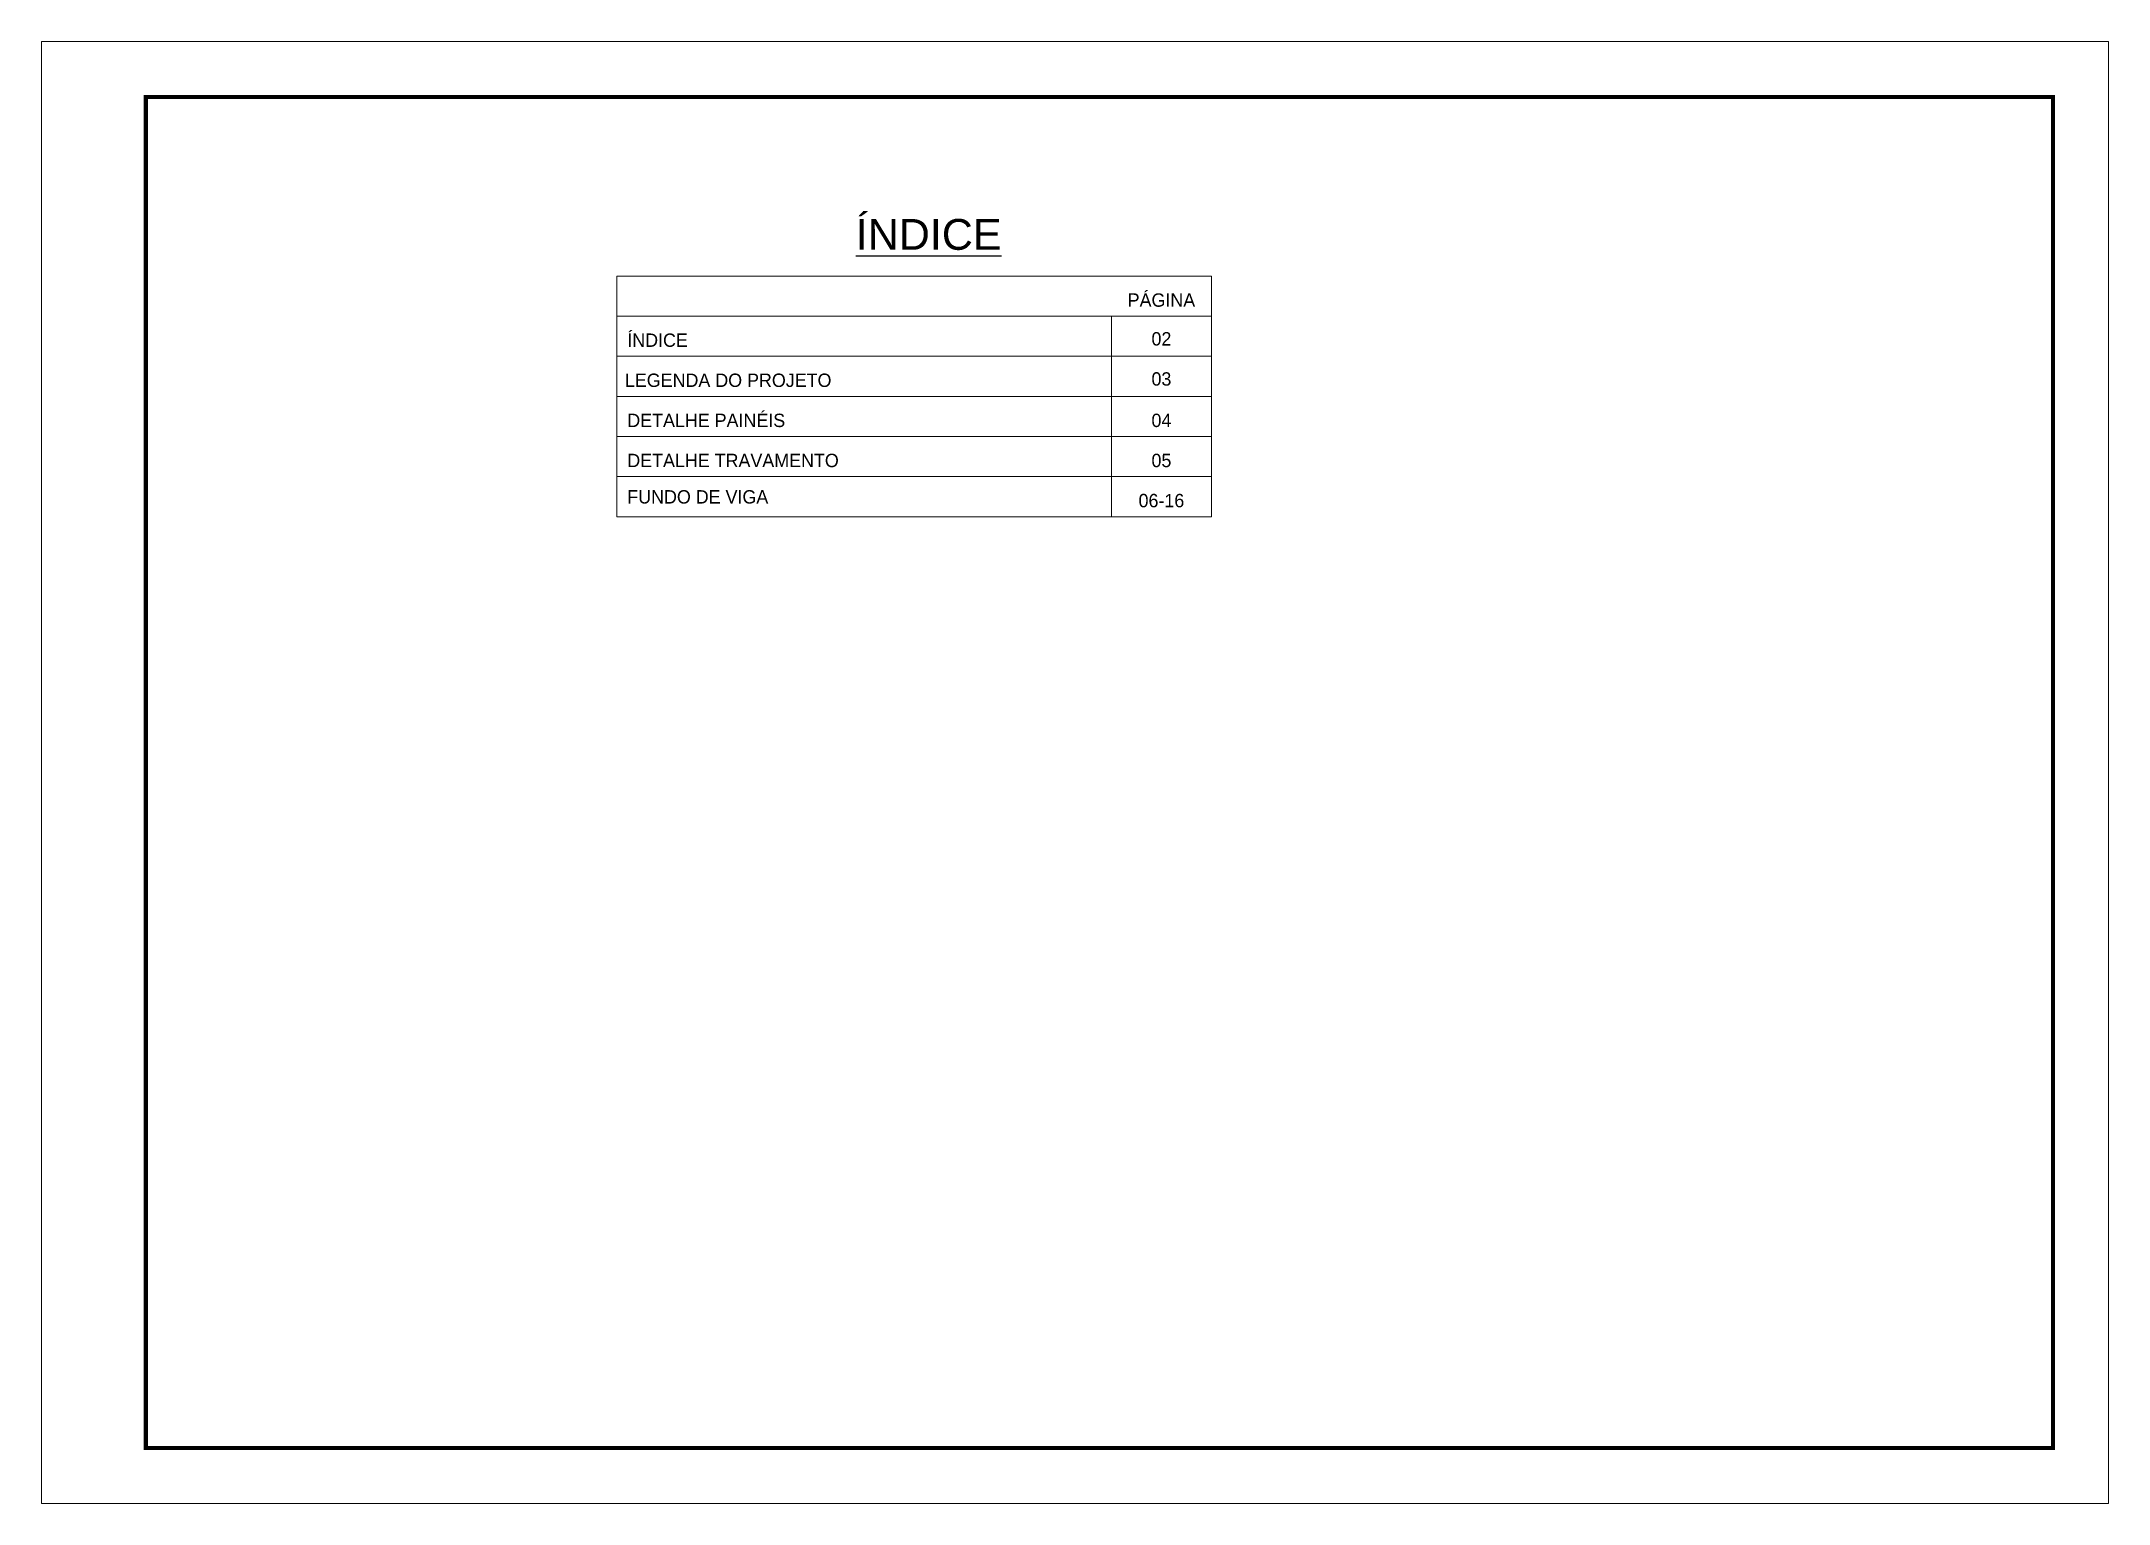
# Model space of a CAD drawing. Extents: x -3394 to 16474, y 3662 to 14397.
# Drawn here: x 5857 to 7342, y 13347 to 14397 of the extents above; entities that cross this region are included whole.
import ezdxf
from ezdxf.enums import TextEntityAlignment as Align

# ---------------------------------------------------------------- set-up
doc = ezdxf.new("R2010")
doc.units = 0
doc.layers.get('0').update_dxf_attribs({"linetype": 'CONTINUOUS'})
doc.layers.add('CARIMBO', color=255, linetype='CONTINUOUS', lineweight=9)
doc.layers.add('Folhas', color=255, linetype='CONTINUOUS', lineweight=9)
doc.styles.add('ARIAL', font='arial.ttf')
doc.styles.add('Tecnologia', font='')
doc.styles.get('Tecnologia').set_extended_font_data('Forgotten Futurist')

msp = doc.modelspace()

# ---------------------------------------------------------------- texts
at = {"color": 0, "linetype": 'Continuous', "ltscale": 5, "style": 'ARIAL'}
msp.add_text('%%UÍNDICE', height=22.118, dxfattribs=at).set_placement((6494.6, 14246.88), align=Align.CENTER)
at = {"layer": 'CARIMBO', "style": 'Tecnologia'}
for s, p in [('PÁGINA', (6661.79, 14205.99)), ('02', (6661.79, 14178.16)), ('03', (6661.79, 14149.36)), ('04', (6661.79, 14119.6)), ('05', (6661.79, 14090.81)), ('06-16', (6661.79, 14062.01))]:
    msp.add_text(s, height=9.599, dxfattribs=at).set_placement(p, align=Align.CENTER)
for s, height, p in [('ÍNDICE', 9.599, (6278.11, 14177.19)), ('LEGENDA DO PROJETO', 9.5987, (6276.41, 14148.4)), ('DETALHE PAINÉIS', 9.5987, (6278.11, 14119.6)), ('DETALHE TRAVAMENTO', 9.5987, (6278.11, 14090.81)), ('FUNDO DE VIGA', 9.5987, (6278.11, 14064.69))]:
    msp.add_text(s, height=height, dxfattribs=at).set_placement(p)

# ---------------------------------------------------------------- linework, layer by layer
at = {"layer": 'CARIMBO'}
for p, q in [((6270.62, 14227.98), (6697.7, 14227.98)), ((6270.62, 14227.98), (6697.7, 14227.98)), ((6270.62, 14227.98), (6270.62, 14055.2)), ((6697.7, 14227.98), (6697.7, 14055.2)), ((6270.62, 14199.18), (6697.7, 14199.18)), ((6270.62, 14199.18), (6697.7, 14199.18)), ((6270.62, 14199.18), (6697.7, 14199.18)), ((6625.88, 14199.18), (6625.88, 14055.2)), ((6270.62, 14170.39), (6697.7, 14170.39)), ((6270.62, 14141.59), (6697.7, 14141.59)), ((6270.62, 14112.79), (6697.7, 14112.79)), ((6270.62, 14084), (6697.7, 14084)), ((6270.62, 14055.2), (6697.7, 14055.2))]:
    msp.add_line(p, q, dxfattribs=at)
at = {"layer": 'Folhas'}
msp.add_lwpolyline([(5857.21, 13346.55), (7342.21, 13346.55), (7342.21, 14396.55), (5857.21, 14396.55)], close=True, dxfattribs=at)
at = {"layer": 'Folhas', "color": 30, "const_width": 3}
msp.add_lwpolyline([(5932.21, 13386.55), (7302.21, 13386.55), (7302.21, 14356.55), (5932.21, 14356.55)], close=True, dxfattribs=at)

msp.set_redraw_order([(e.dxf.handle, doc.entitydb.next_handle()) for e in msp.query("TEXT MTEXT ATTDEF DIMENSION ARC_DIMENSION")])  # texts and dimensions are drawn at this point

doc.saveas('drawing.dxf')
